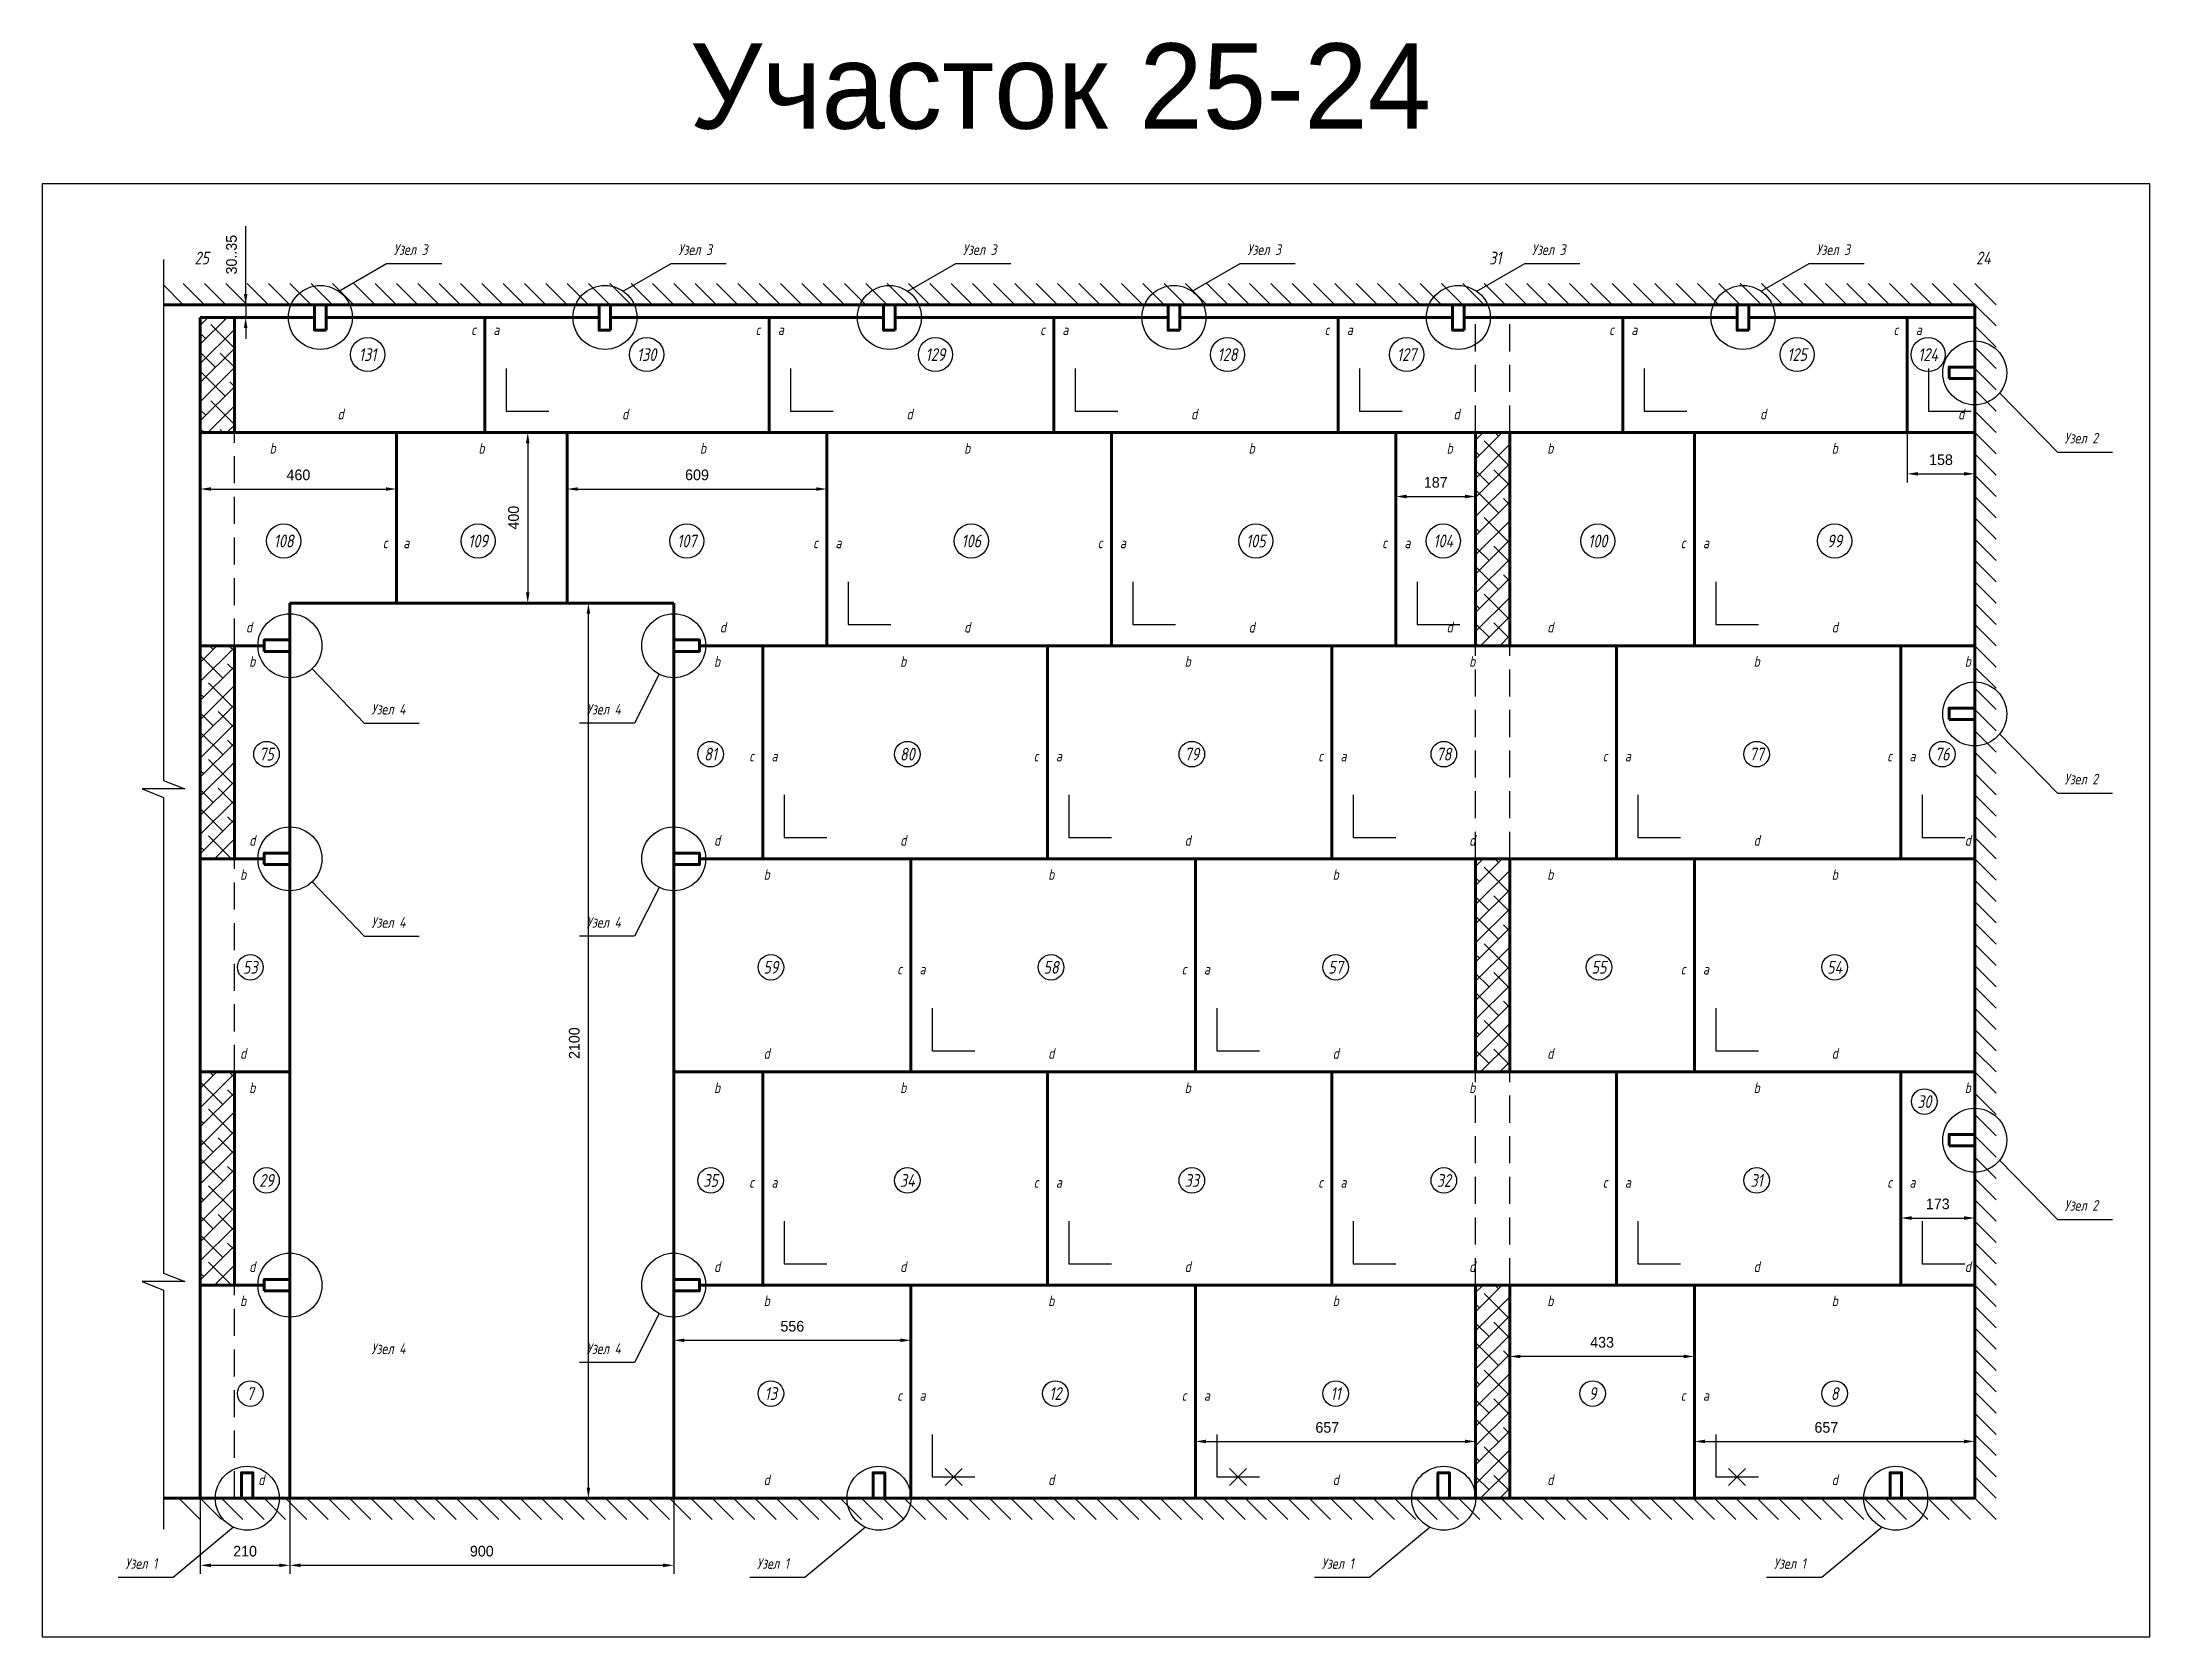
# Model space of a CAD drawing. Header units: millimetres. Extents: x 2143 to 79549, y -71394 to 24143.
# Drawn here: x 62568 to 67509, y -69589 to -65848 of the extents above; entities that cross this region are included whole.
import ezdxf
from ezdxf.enums import TextEntityAlignment as Align

# ---------------------------------------------------------------- set-up
doc = ezdxf.new("R2010")
doc.units = ezdxf.units.MM
doc.header["$PDMODE"] = 34
doc.header["$PDSIZE"] = 50
doc.linetypes.add('DASHED', pattern=[19.05, 12.7, -6.35])
doc.layers.add('01 Перегородки', color=7, linetype='Continuous')
doc.layers.add('100 noprint', color=1, linetype='Continuous', plot=False)
doc.styles.get("Standard").update_dxf_attribs({"font": 'Ubuntu-R.ttf'})
doc.styles.add('ГОСТ-ISOCPEUR', font='isocpeui.ttf', dxfattribs={"width": 0.8})
doc.dimstyles.new('ISO-25', dxfattribs={"dimtxt": 2.5, "dimasz": 2.5, "dimexe": 1.25, "dimexo": 0.625, "dimtad": 1, "dimtxsty": 'Standard', "dimcen": 2.5, "dimadec": 0, "dimazin": 0, "dimtfac": 1, "dimtmove": 0, "dimatfit": 3, "dimfxl": 1, "dimarcsym": 0})

msp = doc.modelspace()

# ---------------------------------------------------------------- texts
at = {"layer": '01 Перегородки', "style": 'ГОСТ-ISOCPEUR', "width": 0.8}
for s, height, p in [('25', 30, (62941.987, -66354.352)), ('31', 30, (65974.637, -66354.352)), ('24', 30, (67118.989, -66354.352)), ('c', 25, (63579.073, -66522.61)), ('a', 25, (63632.583, -66522.61)), ('c', 25, (64246.073, -66522.61)), ('a', 25, (64299.583, -66522.61)), ('c', 25, (64913.073, -66522.61)), ('a', 25, (64966.583, -66522.61)), ('c', 25, (65580.073, -66522.61)), ('a', 25, (65633.583, -66522.61)), ('c', 25, (66247.073, -66522.61)), ('a', 25, (66300.583, -66522.61)), ('c', 25, (66914.073, -66522.61)), ('a', 25, (66967.583, -66522.61)), ('131', 30, (63330.866, -66580.936)), ('130', 30, (63985.07, -66580.936)), ('129', 30, (64661.918, -66580.936)), ('128', 30, (65346.805, -66580.936)), ('127', 30, (65766.791, -66580.936)), ('125', 30, (66682.241, -66580.936)), ('124', 30, (66989.335, -66580.936)), ('d', 25, (63267.647, -66720.287)), ('d', 25, (63934.647, -66720.287)), ('d', 25, (64601.647, -66720.287)), ('d', 25, (65268.647, -66720.287)), ('d', 25, (65884.04, -66720.287)), ('d', 25, (66602.647, -66720.287)), ('d', 25, (67066.797, -66720.287)), ('b', 25, (63108.322, -66800.511)), ('b', 25, (63598.019, -66800.511)), ('b', 25, (64117.322, -66800.511)), ('b', 25, (65867.726, -66800.511)), ('b', 25, (66103.647, -66800.511)), ('b', 25, (66103.647, -66800.511)), ('b', 25, (66770.647, -66800.511)), ('b', 25, (66770.647, -66800.511)), ('108', 30, (63134.069, -67018.18)), ('109', 30, (63589.812, -67018.18)), ('107', 30, (64079.196, -67018.18)), ('106', 30, (64746.196, -67018.18)), ('105', 30, (65413.196, -67018.18)), ('104', 30, (65852.621, -67018.18)), ('100', 30, (66214.84, -67018.18)), ('99', 30, (66770.196, -67018.18)), ('c', 25, (63372.073, -67022.61)), ('a', 25, (63421.477, -67022.61)), ('c', 25, (64381.073, -67022.61)), ('a', 25, (65768.583, -67022.61)), ('c', 25, (66415.073, -67022.61)), ('a', 25, (66468.583, -67022.61)), ('d', 25, (63052.962, -67220.287)), ('d', 25, (64163.986, -67220.287)), ('d', 25, (65867.726, -67220.287)), ('d', 25, (66103.647, -67220.287)), ('d', 25, (66770.647, -67220.287)), ('b', 25, (63060.479, -67300.511)), ('b', 25, (64150.283, -67300.511)), ('b', 25, (67082.604, -67300.511)), ('75', 30, (63093.778, -67518.18)), ('81', 30, (64134.88, -67518.18)), ('c', 25, (64231.073, -67522.61)), ('80', 30, (64596.196, -67518.18)), ('79', 30, (65263.196, -67518.18)), ('78', 30, (65853.907, -67518.18)), ('77', 30, (66587.196, -67518.18)), ('a', 25, (66952.583, -67522.61)), ('76', 30, (67022.501, -67518.18)), ('d', 25, (63060.479, -67720.287)), ('d', 25, (64150.283, -67720.287)), ('d', 25, (67082.604, -67720.287)), ('b', 25, (63039.147, -67800.511)), ('b', 25, (64266.647, -67800.511)), ('b', 25, (64266.647, -67800.511)), ('b', 25, (65600.647, -67800.511)), ('b', 25, (65600.647, -67800.511)), ('b', 25, (66103.647, -67800.511)), ('b', 25, (66103.647, -67800.511)), ('b', 25, (66770.647, -67800.511)), ('b', 25, (66770.647, -67800.511)), ('53', 30, (63055.639, -68018.18)), ('59', 30, (64276.196, -68018.18)), ('c', 25, (64578.073, -68022.61)), ('58', 30, (64933.196, -68018.18)), ('a', 25, (65298.583, -68022.61)), ('57', 30, (65600.196, -68018.18)), ('55', 30, (66217.679, -68018.18)), ('c', 25, (66415.073, -68022.61)), ('a', 25, (66468.583, -68022.61)), ('54', 30, (66770.196, -68018.18)), ('d', 25, (63039.147, -68220.287)), ('d', 25, (64266.647, -68220.287)), ('d', 25, (65600.647, -68220.287)), ('d', 25, (66103.647, -68220.287)), ('d', 25, (66770.647, -68220.287)), ('b', 25, (63060.479, -68300.511)), ('b', 25, (64150.283, -68300.511)), ('b', 25, (67082.604, -68300.511)), ('30', 30, (66980.363, -68333.244)), ('29', 30, (63093.778, -68518.18)), ('35', 30, (64134.88, -68518.18)), ('c', 25, (64231.073, -68522.61)), ('34', 30, (64596.196, -68518.18)), ('33', 30, (65263.196, -68518.18)), ('32', 30, (65853.907, -68518.18)), ('31', 30, (66587.196, -68518.18)), ('a', 25, (66952.583, -68522.61)), ('d', 25, (63060.479, -68720.287)), ('d', 25, (64150.283, -68720.287)), ('d', 25, (67082.604, -68720.287)), ('b', 25, (63039.147, -68800.511)), ('b', 25, (64266.647, -68800.511)), ('b', 25, (65600.647, -68800.511)), ('b', 25, (66103.647, -68800.511)), ('b', 25, (66770.647, -68800.511)), ('7', 30, (63055.639, -69018.18)), ('13', 30, (64276.196, -69018.18)), ('c', 25, (64578.073, -69022.61)), ('12', 30, (64943.196, -69018.18)), ('a', 25, (65298.583, -69022.61)), ('11', 30, (65600.196, -69018.18)), ('9', 30, (66202.952, -69018.18)), ('c', 25, (66415.073, -69022.61)), ('a', 25, (66468.583, -69022.61)), ('8', 30, (66770.196, -69018.18)), ('d', 25, (63081.708, -69220.287)), ('d', 25, (64266.647, -69220.287)), ('d', 25, (65600.647, -69220.287)), ('d', 25, (66103.647, -69220.287)), ('d', 25, (66770.647, -69220.287))]:
    msp.add_text(s, height=height, dxfattribs=at).set_placement(p, align=Align.MIDDLE)
at = {"layer": '01 Перегородки', "linetype": 'Continuous', "style": 'ГОСТ-ISOCPEUR', "width": 0.8}
for s, p in [('Узел 3', (63392.215, -66347.045)), ('Узел 3', (64059.215, -66347.045)), ('Узел 3', (64726.215, -66347.045)), ('Узел 3', (65393.215, -66347.045)), ('Узел 3', (66060.215, -66347.045)), ('Узел 3', (66727.215, -66347.045)), ('Узел 2', (67309.026, -66789.346)), ('Узел 4', (63339.574, -67425.239)), ('Узел 4', (63844.428, -67425.239)), ('Узел 2', (67309.026, -67589.346)), ('Узел 4', (63339.574, -67925.239)), ('Узел 4', (63844.428, -67925.239)), ('Узел 2', (67309.026, -68589.346)), ('Узел 4', (63339.574, -68925.239)), ('Узел 4', (63844.428, -68925.239)), ('Узел 1', (62762.555, -69429.346)), ('Узел 1', (64243.546, -69429.346)), ('Узел 1', (65567.546, -69429.346)), ('Узел 1', (66627.546, -69429.346))]:
    msp.add_text(s, height=25, dxfattribs=at).set_placement(p)
at = {"layer": '100 noprint', "color": 1}
msp.add_text('Участок 25-24', height=200, dxfattribs=at).set_placement((64085.672, -66050.904))

# ---------------------------------------------------------------- blocks, each defined once
blk = doc.blocks.new('плита')
at = {"lineweight": 70}
blk.add_lwpolyline([(0, 500), (667, 500), (667, 0), (0, 0)], close=True, dxfattribs=at)
blk.add_lwpolyline([(50, 150), (50, 50), (150, 50)])
at = {"style": 'ГОСТ-ISOCPEUR', "width": 0.8}
for s, p in [('b', (329.1, 463.3)), ('a', (27.1, 241.2)), ('c', (640.6, 241.2)), ('d', (329.1, 43.5))]:
    blk.add_text(s, height=25, dxfattribs=at).set_placement(p, align=Align.MIDDLE)
blk = doc.blocks.new('*D422')
at = {"layer": '01 Перегородки', "color": 0, "lineweight": -2}
for p, q in [((66441.5, -69263.8), (66441.5, -69110.5)), ((67098.5, -69263.8), (67098.5, -69110.5)), ((66466.5, -69130.5), (67073.5, -69130.5))]:
    blk.add_line(p, q, dxfattribs=at)
at = {"layer": '01 Перегородки', "color": 0}
for points in [[(66466.5, -69126.3), (66466.5, -69134.7), (66441.5, -69130.5)], [(67073.5, -69134.7), (67073.5, -69126.3), (67098.5, -69130.5)]]:
    blk.add_solid(points, dxfattribs=at)
at = {"layer": 'Defpoints', "color": 0}
for p in [(67098.5, -69130.5), (66441.5, -69263.8), (67098.5, -69263.8)]:
    blk.add_point(p, dxfattribs=at)
at = {"layer": '01 Перегородки', "color": 0, "insert": (66750.7, -69097.7), "char_height": 25, "attachment_point": 5}
blk.add_mtext('657', dxfattribs=at)
blk = doc.blocks.new('*D423')
at = {"layer": '01 Перегородки', "color": 0, "lineweight": -2}
for p, q in [((65271.5, -69263.8), (65271.5, -69110.5)), ((65928.5, -69263.8), (65928.5, -69110.5)), ((65296.5, -69130.5), (65903.5, -69130.5))]:
    blk.add_line(p, q, dxfattribs=at)
at = {"layer": '01 Перегородки', "color": 0}
for points in [[(65296.5, -69126.3), (65296.5, -69134.7), (65271.5, -69130.5)], [(65903.5, -69134.7), (65903.5, -69126.3), (65928.5, -69130.5)]]:
    blk.add_solid(points, dxfattribs=at)
at = {"layer": 'Defpoints', "color": 0}
for p in [(65928.5, -69130.5), (65271.5, -69263.8), (65928.5, -69263.8)]:
    blk.add_point(p, dxfattribs=at)
at = {"layer": '01 Перегородки', "color": 0, "insert": (65580.7, -69097.7), "char_height": 25, "attachment_point": 5}
blk.add_mtext('657', dxfattribs=at)
blk = doc.blocks.new('подрезка')
for p, q in [((-20, 20), (20, -20)), ((20, 20), (-20, -20))]:
    blk.add_line(p, q)
blk = doc.blocks.new('*D425')
at = {"layer": '01 Перегородки', "color": 0, "lineweight": -2}
for p, q in [((63148.5, -69263.8), (63148.5, -69441)), ((64048.5, -69263.8), (64048.5, -69441)), ((63173.5, -69421), (64023.5, -69421))]:
    blk.add_line(p, q, dxfattribs=at)
at = {"layer": '01 Перегородки', "color": 0}
for points in [[(63173.5, -69416.9), (63173.5, -69425.2), (63148.5, -69421)], [(64023.5, -69425.2), (64023.5, -69416.9), (64048.5, -69421)]]:
    blk.add_solid(points, dxfattribs=at)
at = {"layer": 'Defpoints', "color": 0}
for p in [(63148.5, -69263.8), (64048.5, -69263.8), (64048.5, -69421)]:
    blk.add_point(p, dxfattribs=at)
at = {"layer": '01 Перегородки', "color": 0, "insert": (63598.5, -69388), "char_height": 25, "attachment_point": 5}
blk.add_mtext('900', dxfattribs=at)
blk = doc.blocks.new('*D426')
at = {"layer": '01 Перегородки', "color": 0, "lineweight": -2}
for p, q in [((62938.5, -69263.8), (62938.5, -69441)), ((63148.5, -69264.4), (63148.5, -69441)), ((62963.5, -69421), (63123.5, -69421))]:
    blk.add_line(p, q, dxfattribs=at)
at = {"layer": '01 Перегородки', "color": 0}
for points in [[(62963.5, -69416.9), (62963.5, -69425.2), (62938.5, -69421)], [(63123.5, -69425.2), (63123.5, -69416.9), (63148.5, -69421)]]:
    blk.add_solid(points, dxfattribs=at)
at = {"layer": 'Defpoints', "color": 0}
for p in [(62938.5, -69263.8), (63148.5, -69264.4), (63148.5, -69421)]:
    blk.add_point(p, dxfattribs=at)
at = {"layer": '01 Перегородки', "color": 0, "insert": (63043.5, -69388), "char_height": 25, "attachment_point": 5}
blk.add_mtext('210', dxfattribs=at)
blk = doc.blocks.new('*D427')
at = {"layer": '01 Перегородки', "color": 0, "lineweight": -2}
for p, q in [((64048.5, -67163.8), (63828.4, -67163.8)), ((63848.4, -69238.8), (63848.4, -67188.8)), ((64048.5, -69263.8), (63828.4, -69263.8))]:
    blk.add_line(p, q, dxfattribs=at)
at = {"layer": '01 Перегородки', "color": 0}
for points in [[(63852.6, -67188.8), (63844.3, -67188.8), (63848.4, -67163.8)], [(63844.3, -69238.8), (63852.6, -69238.8), (63848.4, -69263.8)]]:
    blk.add_solid(points, dxfattribs=at)
at = {"layer": 'Defpoints', "color": 0}
for p in [(63848.4, -67163.8), (64048.5, -67163.8), (64048.5, -69263.8)]:
    blk.add_point(p, dxfattribs=at)
at = {"layer": '01 Перегородки', "color": 0, "insert": (63815.4, -68196.2), "char_height": 25, "attachment_point": 5, "rotation": 90}
blk.add_mtext('2100', dxfattribs=at)
blk = doc.blocks.new('*D435')
at = {"layer": '01 Перегородки', "color": 0, "lineweight": -2}
for p, q in [((66008.5, -69013.8), (66008.5, -68911.1)), ((66416.5, -68931.1), (66033.5, -68931.1)), ((66441.5, -69013.8), (66441.5, -68911.1))]:
    blk.add_line(p, q, dxfattribs=at)
at = {"layer": '01 Перегородки', "color": 0}
for points in [[(66033.5, -68926.9), (66033.5, -68935.2), (66008.5, -68931.1)], [(66416.5, -68935.2), (66416.5, -68926.9), (66441.5, -68931.1)]]:
    blk.add_solid(points, dxfattribs=at)
at = {"layer": 'Defpoints', "color": 0}
for p in [(66008.5, -68931.1), (66008.5, -69013.8), (66441.5, -69013.8)]:
    blk.add_point(p, dxfattribs=at)
at = {"layer": '01 Перегородки', "color": 0, "insert": (66225, -68898), "char_height": 25, "attachment_point": 5}
blk.add_mtext('433', dxfattribs=at)
blk = doc.blocks.new('*D436')
at = {"layer": '01 Перегородки', "color": 0, "lineweight": -2}
for p, q in [((64048.5, -68763.8), (64048.5, -68913.2)), ((64604.5, -68763.8), (64604.5, -68913.2)), ((64073.5, -68893.2), (64579.5, -68893.2))]:
    blk.add_line(p, q, dxfattribs=at)
at = {"layer": '01 Перегородки', "color": 0}
for points in [[(64073.5, -68889.1), (64073.5, -68897.4), (64048.5, -68893.2)], [(64579.5, -68897.4), (64579.5, -68889.1), (64604.5, -68893.2)]]:
    blk.add_solid(points, dxfattribs=at)
at = {"layer": 'Defpoints', "color": 0}
for p in [(64048.5, -68763.8), (64604.5, -68763.8), (64604.5, -68893.2)]:
    blk.add_point(p, dxfattribs=at)
at = {"layer": '01 Перегородки', "color": 0, "insert": (64326.5, -68860.4), "char_height": 25, "attachment_point": 5}
blk.add_mtext('556', dxfattribs=at)
blk = doc.blocks.new('*D443')
at = {"layer": '01 Перегородки', "color": 0, "lineweight": -2}
for p, q in [((66925.5, -68513.8), (66925.5, -68626.4)), ((67098.5, -68513.8), (67098.5, -68626.4)), ((66950.5, -68606.4), (67073.5, -68606.4))]:
    blk.add_line(p, q, dxfattribs=at)
at = {"layer": '01 Перегородки', "color": 0}
for points in [[(66950.5, -68602.2), (66950.5, -68610.6), (66925.5, -68606.4)], [(67073.5, -68610.6), (67073.5, -68602.2), (67098.5, -68606.4)]]:
    blk.add_solid(points, dxfattribs=at)
at = {"layer": 'Defpoints', "color": 0}
for p in [(66925.5, -68513.8), (67098.5, -68513.8), (67098.5, -68606.4)]:
    blk.add_point(p, dxfattribs=at)
at = {"layer": '01 Перегородки', "color": 0, "insert": (67012, -68573.3), "char_height": 25, "attachment_point": 5}
blk.add_mtext('173', dxfattribs=at)
blk = doc.blocks.new('*D449')
at = {"layer": '01 Перегородки', "color": 0, "lineweight": -2}
for p, q in [((65741.5, -67263.8), (65741.5, -66893.8)), ((65928.5, -67263.8), (65928.5, -66893.8)), ((65766.5, -66913.8), (65903.5, -66913.8))]:
    blk.add_line(p, q, dxfattribs=at)
at = {"layer": '01 Перегородки', "color": 0}
for points in [[(65766.5, -66909.6), (65766.5, -66918), (65741.5, -66913.8)], [(65903.5, -66918), (65903.5, -66909.6), (65928.5, -66913.8)]]:
    blk.add_solid(points, dxfattribs=at)
at = {"layer": 'Defpoints', "color": 0}
for p in [(65928.5, -66913.8), (65741.5, -67263.8), (65928.5, -67263.8)]:
    blk.add_point(p, dxfattribs=at)
at = {"layer": '01 Перегородки', "color": 0, "insert": (65835, -66880.8), "char_height": 25, "attachment_point": 5}
blk.add_mtext('187', dxfattribs=at)
blk = doc.blocks.new('*D450')
at = {"layer": '01 Перегородки', "color": 0, "lineweight": -2}
for p, q in [((63798.5, -67163.8), (63798.5, -66876.3)), ((63823.5, -66896.3), (64382.5, -66896.3)), ((64407.5, -67163.8), (64407.5, -66876.3))]:
    blk.add_line(p, q, dxfattribs=at)
at = {"layer": '01 Перегородки', "color": 0}
for points in [[(63823.5, -66892.1), (63823.5, -66900.4), (63798.5, -66896.3)], [(64382.5, -66900.4), (64382.5, -66892.1), (64407.5, -66896.3)]]:
    blk.add_solid(points, dxfattribs=at)
at = {"layer": 'Defpoints', "color": 0}
for p in [(64407.5, -66896.3), (63798.5, -67163.8), (64407.5, -67163.8)]:
    blk.add_point(p, dxfattribs=at)
at = {"layer": '01 Перегородки', "color": 0, "insert": (64103, -66863.2), "char_height": 25, "attachment_point": 5}
blk.add_mtext('609', dxfattribs=at)
blk = doc.blocks.new('*D451')
at = {"layer": '01 Перегородки', "color": 0, "lineweight": -2}
for p, q in [((62938.5, -67263.8), (62938.5, -66876.3)), ((62963.5, -66896.3), (63373.5, -66896.3)), ((63398.5, -67163.8), (63398.5, -66876.3))]:
    blk.add_line(p, q, dxfattribs=at)
at = {"layer": '01 Перегородки', "color": 0}
for points in [[(62963.5, -66892.1), (62963.5, -66900.4), (62938.5, -66896.3)], [(63373.5, -66900.4), (63373.5, -66892.1), (63398.5, -66896.3)]]:
    blk.add_solid(points, dxfattribs=at)
at = {"layer": 'Defpoints', "color": 0}
for p in [(63398.5, -66896.3), (63398.5, -67163.8), (62938.5, -67263.8)]:
    blk.add_point(p, dxfattribs=at)
at = {"layer": '01 Перегородки', "color": 0, "insert": (63168.5, -66863.2), "char_height": 25, "attachment_point": 5}
blk.add_mtext('460', dxfattribs=at)
blk = doc.blocks.new('*D452')
at = {"layer": '01 Перегородки', "color": 0, "lineweight": -2}
for p, q in [((63798.5, -66763.8), (63686.2, -66763.8)), ((63706.2, -66788.8), (63706.2, -67138.8)), ((63798.5, -67163.8), (63686.2, -67163.8))]:
    blk.add_line(p, q, dxfattribs=at)
at = {"layer": '01 Перегородки', "color": 0}
for points in [[(63710.3, -66788.8), (63702, -66788.8), (63706.2, -66763.8)], [(63702, -67138.8), (63710.3, -67138.8), (63706.2, -67163.8)]]:
    blk.add_solid(points, dxfattribs=at)
at = {"layer": 'Defpoints', "color": 0}
for p in [(63798.5, -66763.8), (63706.2, -67163.8), (63798.5, -67163.8)]:
    blk.add_point(p, dxfattribs=at)
at = {"layer": '01 Перегородки', "color": 0, "insert": (63673.1, -66963.5), "char_height": 25, "attachment_point": 5, "rotation": 90}
blk.add_mtext('400', dxfattribs=at)
blk = doc.blocks.new('*D456')
at = {"layer": '01 Перегородки', "color": 0, "lineweight": -2}
for p, q in [((66940.5, -66763.8), (66940.5, -66880.7)), ((67098.5, -66763.8), (67098.5, -66880.7)), ((66965.5, -66860.7), (67073.5, -66860.7))]:
    blk.add_line(p, q, dxfattribs=at)
at = {"layer": '01 Перегородки', "color": 0}
for points in [[(66965.5, -66856.5), (66965.5, -66864.8), (66940.5, -66860.7)], [(67073.5, -66864.8), (67073.5, -66856.5), (67098.5, -66860.7)]]:
    blk.add_solid(points, dxfattribs=at)
at = {"layer": 'Defpoints', "color": 0}
for p in [(66940.5, -66763.8), (67098.5, -66763.8), (67098.5, -66860.7)]:
    blk.add_point(p, dxfattribs=at)
at = {"layer": '01 Перегородки', "color": 0, "insert": (67019.5, -66827.6), "char_height": 25, "attachment_point": 5}
blk.add_mtext('158', dxfattribs=at)
blk = doc.blocks.new('*D460')
at = {"layer": '01 Перегородки', "color": 0, "lineweight": -2}
for p, q in [((63044.9, -66463.8), (63044.9, -66279.3)), ((63044.9, -66438.8), (63044.9, -66413.8)), ((62852.1, -66463.8), (63064.9, -66463.8)), ((62938.5, -66493.8), (63064.9, -66493.8)), ((63044.9, -66463.8), (63044.9, -66493.8)), ((63044.9, -66518.8), (63044.9, -66543.8))]:
    blk.add_line(p, q, dxfattribs=at)
at = {"layer": '01 Перегородки', "color": 0}
for points in [[(63040.7, -66438.8), (63049.1, -66438.8), (63044.9, -66463.8)], [(63049.1, -66518.8), (63040.7, -66518.8), (63044.9, -66493.8)]]:
    blk.add_solid(points, dxfattribs=at)
at = {"layer": 'Defpoints', "color": 0}
for p in [(62852.1, -66463.8), (62938.5, -66493.8), (63044.9, -66493.8)]:
    blk.add_point(p, dxfattribs=at)
at = {"layer": '01 Перегородки', "color": 0, "insert": (63011.8, -66346.5), "char_height": 25, "attachment_point": 5, "rotation": 90}
blk.add_mtext('30..35', dxfattribs=at)

# ---------------------------------------------------------------- dimensions: what is measured, and where the dimension line sits
at = {"layer": '01 Перегородки'}
dim = msp.add_linear_dim(base=(63044.905, -66493.801), p1=(62852.13, -66463.801), p2=(62938.512, -66493.801), angle=90, text='30..35', dimstyle='ISO-25', override={"dimtxt": 25, "dimasz": 25, "dimexe": 20, "dimexo": 0, "dimgap": 20}, dxfattribs=at)
dim.commit()
dim.dimension.update_dxf_attribs({"geometry": '*D460', "text_midpoint": (63044.905, -66346.542), "dimtype": 160})
for base, p1, p2, picture, middle in [((63706.151, -67163.801), (63798.512, -66763.801), (63798.512, -67163.801), '*D452', (63706.151, -66963.488)), ((63848.419, -67163.801), (64048.512, -69263.801), (64048.512, -67163.801), '*D427', (63848.419, -68196.179))]:
    dim = msp.add_linear_dim(base=base, p1=p1, p2=p2, angle=90, dimstyle='ISO-25', override={"dimtxt": 25, "dimasz": 25, "dimexe": 20, "dimexo": 0, "dimgap": 20}, dxfattribs=at)
    dim.commit()
    dim.dimension.update_dxf_attribs({"geometry": picture, "text_midpoint": middle, "dimtype": 160})
for base, p1, p2, picture, middle in [((67098.512, -66860.671), (66940.512, -66763.801), (67098.512, -66763.801), '*D456', (67019.512, -66827.612)), ((63398.512, -66896.255), (62938.512, -67263.801), (63398.512, -67163.801), '*D451', (63168.512, -66863.196)), ((65928.512, -66913.813), (65741.512, -67263.801), (65928.512, -67263.801), '*D449', (65835.012, -66880.754)), ((63148.512, -69421.02), (62938.512, -69263.801), (63148.512, -69264.426), '*D426', (63043.512, -69387.96)), ((64048.512, -69421.02), (63148.512, -69263.801), (64048.512, -69263.801), '*D425', (63598.512, -69387.96))]:
    dim = msp.add_linear_dim(base=base, p1=p1, p2=p2, dimstyle='ISO-25', override={"dimtxt": 25, "dimasz": 25, "dimexe": 20, "dimexo": 0, "dimgap": 20}, dxfattribs=at)
    dim.commit()
    dim.dimension.update_dxf_attribs({"geometry": picture, "text_midpoint": middle})
for base, p1, p2, picture, middle in [((64407.512, -66896.255), (63798.512, -67163.801), (64407.512, -67163.801), '*D450', (64103.012, -66896.255)), ((67098.512, -68606.386), (66925.512, -68513.801), (67098.512, -68513.801), '*D443', (67012.012, -68606.386)), ((64604.512, -68893.228), (64048.512, -68763.801), (64604.512, -68763.801), '*D436', (64326.512, -68893.228)), ((66008.512, -68931.056), (66441.512, -69013.801), (66008.512, -69013.801), '*D435', (66225.012, -68931.056)), ((65928.512, -69130.486, -951.3), (65271.512, -69263.801), (65928.512, -69263.801), '*D423', (65580.726, -69130.486, -951.3)), ((67098.512, -69130.486, -951.3), (66441.512, -69263.801), (67098.512, -69263.801), '*D422', (66750.726, -69130.486, -951.3))]:
    dim = msp.add_linear_dim(base=base, p1=p1, p2=p2, dimstyle='ISO-25', override={"dimtxt": 25, "dimasz": 25, "dimexe": 20, "dimexo": 0, "dimgap": 20}, dxfattribs=at)
    dim.commit()
    dim.dimension.update_dxf_attribs({"geometry": picture, "text_midpoint": middle, "dimtype": 160})

# ---------------------------------------------------------------- hatches: boundary and pattern name
at = {"layer": '01 Перегородки'}
h = msp.add_hatch(dxfattribs=at)
h.set_pattern_fill('ANSI38', color=256, scale=10, style=0)
h.paths.add_polyline_path([(63018.512, -66763.801), (63018.512, -66493.801), (62938.512, -66493.801), (62938.512, -66763.801)])
h = msp.add_hatch(dxfattribs=at)
h.set_pattern_fill('ANSI38', color=256, scale=10, style=0)
h.set_pattern_definition([(45, (0, 1500), (-22.45064, 22.45064), []), (135, (0, 1500), (-67.351921, 22.45064), [79.375, -47.625])])
h.paths.add_polyline_path([(66008.512, -67263.801), (66008.512, -66763.801), (65928.512, -66763.801), (65928.512, -67263.801)])
h = msp.add_hatch(dxfattribs=at)
h.set_pattern_fill('ANSI38', color=256, scale=10, style=0)
h.set_pattern_definition([(45, (1297.025, 1000), (-22.45064, 22.45064), []), (135, (1297.025, 1000), (-67.351921, 22.45064), [79.375, -47.625])])
h.paths.add_polyline_path([(63018.512, -67763.801), (63018.512, -67263.801), (62938.512, -67263.801), (62938.512, -67763.801)])
h = msp.add_hatch(dxfattribs=at)
h.set_pattern_fill('ANSI38', color=256, scale=10, style=0)
h.set_pattern_definition([(45, (0, 500), (-22.45064, 22.45064), []), (135, (0, 500), (-67.351921, 22.45064), [79.375, -47.625])])
h.paths.add_polyline_path([(66008.512, -68263.801), (66008.512, -67763.801), (65928.512, -67763.801), (65928.512, -68263.801)])
h = msp.add_hatch(dxfattribs=at)
h.set_pattern_fill('ANSI38', color=256, scale=10, style=0)
h.set_pattern_definition([(45, (1297.025, 0), (-22.45064, 22.45064), []), (135, (1297.025, 0), (-67.351921, 22.45064), [79.375, -47.625])])
h.paths.add_polyline_path([(63018.512, -68763.801), (63018.512, -68263.801), (62938.512, -68263.801), (62938.512, -68763.801)])
h = msp.add_hatch(dxfattribs=at)
h.set_pattern_fill('ANSI38', color=256, scale=10, style=0)
h.set_pattern_definition([(45, (0, -500), (-22.45064, 22.45064), []), (135, (0, -500), (-67.351921, 22.45064), [79.375, -47.625])])
h.paths.add_polyline_path([(66008.512, -69263.801), (66008.512, -68763.801), (65928.512, -68763.801), (65928.512, -69263.801)])

# ---------------------------------------------------------------- linework, layer by layer
for p, q in [((62852.13, -66417.418), (62898.512, -66463.801)), ((62898.512, -66413.801), (62948.512, -66463.801)), ((62948.512, -66413.801), (62998.512, -66463.801)), ((62998.512, -66413.801), (63048.512, -66463.801)), ((63048.512, -66413.801), (63098.512, -66463.801)), ((63098.512, -66413.801), (63148.512, -66463.801)), ((63148.512, -66413.801), (63198.512, -66463.801)), ((63198.512, -66413.801), (63248.512, -66463.801)), ((63248.512, -66413.801), (63298.512, -66463.801)), ((63298.512, -66413.801), (63348.512, -66463.801)), ((63348.512, -66413.801), (63398.512, -66463.801)), ((63398.512, -66413.801), (63448.512, -66463.801)), ((63448.512, -66413.801), (63498.512, -66463.801)), ((63498.512, -66413.801), (63548.512, -66463.801)), ((63548.512, -66413.801), (63598.512, -66463.801)), ((63598.512, -66413.801), (63648.512, -66463.801)), ((63648.512, -66413.801), (63698.512, -66463.801)), ((63698.512, -66413.801), (63748.512, -66463.801)), ((63748.512, -66413.801), (63798.512, -66463.801)), ((63798.512, -66413.801), (63848.512, -66463.801)), ((63848.512, -66413.801), (63898.512, -66463.801)), ((63898.512, -66413.801), (63948.512, -66463.801)), ((63948.512, -66413.801), (63998.512, -66463.801)), ((63998.512, -66413.801), (64048.512, -66463.801)), ((64048.512, -66413.801), (64098.512, -66463.801)), ((64098.512, -66413.801), (64148.512, -66463.801)), ((64148.512, -66413.801), (64198.512, -66463.801)), ((64198.512, -66413.801), (64248.512, -66463.801)), ((64248.512, -66413.801), (64298.512, -66463.801)), ((64298.512, -66413.801), (64348.512, -66463.801)), ((64348.512, -66413.801), (64398.512, -66463.801)), ((64398.512, -66413.801), (64448.512, -66463.801)), ((64448.512, -66413.801), (64498.512, -66463.801)), ((64498.512, -66413.801), (64548.512, -66463.801)), ((64548.512, -66413.801), (64598.512, -66463.801)), ((64598.512, -66413.801), (64648.512, -66463.801)), ((64648.512, -66413.801), (64698.512, -66463.801)), ((64698.512, -66413.801), (64748.512, -66463.801)), ((64748.512, -66413.801), (64798.512, -66463.801)), ((64798.512, -66413.801), (64848.512, -66463.801)), ((64848.512, -66413.801), (64898.512, -66463.801)), ((64898.512, -66413.801), (64948.512, -66463.801)), ((64948.512, -66413.801), (64998.512, -66463.801)), ((64998.512, -66413.801), (65048.512, -66463.801)), ((65048.512, -66413.801), (65098.512, -66463.801)), ((65098.512, -66413.801), (65148.512, -66463.801)), ((65148.512, -66413.801), (65198.512, -66463.801)), ((65198.512, -66413.801), (65248.512, -66463.801)), ((65248.512, -66413.801), (65298.512, -66463.801)), ((65298.512, -66413.801), (65348.512, -66463.801)), ((65348.512, -66413.801), (65398.512, -66463.801)), ((65398.512, -66413.801), (65448.512, -66463.801)), ((65448.512, -66413.801), (65498.512, -66463.801)), ((65498.512, -66413.801), (65548.512, -66463.801)), ((65548.512, -66413.801), (65598.512, -66463.801)), ((65598.512, -66413.801), (65648.512, -66463.801)), ((65648.512, -66413.801), (65698.512, -66463.801)), ((65698.512, -66413.801), (65748.512, -66463.801)), ((65748.512, -66413.801), (65798.512, -66463.801)), ((65798.512, -66413.801), (65848.512, -66463.801)), ((65848.512, -66413.801), (65898.512, -66463.801)), ((65898.512, -66413.801), (65948.512, -66463.801)), ((65948.512, -66413.801), (65998.512, -66463.801)), ((65998.512, -66413.801), (66048.512, -66463.801)), ((66048.512, -66413.801), (66098.512, -66463.801)), ((66098.512, -66413.801), (66148.512, -66463.801)), ((66148.512, -66413.801), (66198.512, -66463.801)), ((66198.512, -66413.801), (66248.512, -66463.801)), ((66248.512, -66413.801), (66298.512, -66463.801)), ((66298.512, -66413.801), (66348.512, -66463.801)), ((66348.512, -66413.801), (66398.512, -66463.801)), ((66398.512, -66413.801), (66448.512, -66463.801)), ((66448.512, -66413.801), (66498.512, -66463.801)), ((66498.512, -66413.801), (66548.512, -66463.801)), ((66548.512, -66413.801), (66598.512, -66463.801)), ((66598.512, -66413.801), (66648.512, -66463.801)), ((66648.512, -66413.801), (66698.512, -66463.801)), ((66698.512, -66413.801), (66748.512, -66463.801)), ((66748.512, -66413.801), (66798.512, -66463.801)), ((66798.512, -66413.801), (66848.512, -66463.801)), ((66848.512, -66413.801), (66898.512, -66463.801)), ((66898.512, -66413.801), (66948.512, -66463.801)), ((66948.512, -66413.801), (66998.512, -66463.801)), ((66998.512, -66413.801), (67048.512, -66463.801)), ((67048.512, -66413.801), (67098.512, -66463.801)), ((67098.512, -66413.801), (67148.512, -66463.801)), ((67098.512, -66463.801), (67148.512, -66513.801)), ((67098.512, -66513.801), (67148.512, -66563.801)), ((67098.512, -66563.801), (67148.512, -66613.801)), ((67098.512, -66613.801), (67148.512, -66663.801)), ((67098.512, -66663.801), (67148.512, -66713.801)), ((67098.512, -66713.801), (67148.512, -66763.801)), ((67098.512, -66763.801), (67148.512, -66813.801)), ((67098.512, -66813.801), (67148.512, -66863.801)), ((67098.512, -66863.801), (67148.512, -66913.801)), ((67098.512, -66913.801), (67148.512, -66963.801)), ((67098.512, -66963.801), (67148.512, -67013.801)), ((67098.512, -67013.801), (67148.512, -67063.801)), ((67098.512, -67063.801), (67148.512, -67113.801)), ((67098.512, -67113.801), (67148.512, -67163.801)), ((67098.512, -67163.801), (67148.512, -67213.801)), ((67098.512, -67213.801), (67148.512, -67263.801)), ((67098.512, -67263.801), (67148.512, -67313.801)), ((67098.512, -67313.801), (67148.512, -67363.801)), ((67098.512, -67363.801), (67148.512, -67413.801)), ((67098.512, -67413.801), (67148.512, -67463.801)), ((67098.512, -67463.801), (67148.512, -67513.801)), ((67098.512, -67513.801), (67148.512, -67563.801)), ((67098.512, -67563.801), (67148.512, -67613.801)), ((67098.512, -67613.801), (67148.512, -67663.801)), ((67098.512, -67663.801), (67148.512, -67713.801)), ((67098.512, -67713.801), (67148.512, -67763.801)), ((67098.512, -67763.801), (67148.512, -67813.801)), ((67098.512, -67813.801), (67148.512, -67863.801)), ((67098.512, -67863.801), (67148.512, -67913.801)), ((67098.512, -67913.801), (67148.512, -67963.801)), ((67098.512, -67963.801), (67148.512, -68013.801)), ((67098.512, -68013.801), (67148.512, -68063.801)), ((67098.512, -68063.801), (67148.512, -68113.801)), ((67098.512, -68113.801), (67148.512, -68163.801)), ((67098.512, -68163.801), (67148.512, -68213.801)), ((67098.512, -68213.801), (67148.512, -68263.801)), ((67098.512, -68263.801), (67148.512, -68313.801)), ((67098.512, -68313.801), (67148.512, -68363.801)), ((67098.512, -68363.801), (67148.512, -68413.801)), ((67098.512, -68413.801), (67148.512, -68463.801)), ((67098.512, -68463.801), (67148.512, -68513.801)), ((67098.512, -68513.801), (67148.512, -68563.801)), ((67098.512, -68563.801), (67148.512, -68613.801)), ((67098.512, -68613.801), (67148.512, -68663.801)), ((67098.512, -68663.801), (67148.512, -68713.801)), ((67098.512, -68713.801), (67148.512, -68763.801)), ((67098.512, -68763.801), (67148.512, -68813.801)), ((67098.512, -68813.801), (67148.512, -68863.801)), ((67098.512, -68813.801), (67148.512, -68863.801)), ((67098.512, -68863.801), (67148.512, -68913.801)), ((67098.512, -68863.801), (67148.512, -68913.801)), ((67098.512, -68913.801), (67148.512, -68963.801)), ((67098.512, -68913.801), (67148.512, -68963.801)), ((67098.512, -68963.801), (67148.512, -69013.801)), ((67098.512, -68963.801), (67148.512, -69013.801)), ((67098.512, -69013.801), (67148.512, -69063.801)), ((67098.512, -69013.801), (67148.512, -69063.801)), ((67098.512, -69063.801), (67148.512, -69113.801)), ((67098.512, -69063.801), (67148.512, -69113.801)), ((67098.512, -69113.801), (67148.512, -69163.801)), ((67098.512, -69113.801), (67148.512, -69163.801)), ((67098.512, -69163.801), (67148.512, -69213.801)), ((67098.512, -69163.801), (67148.512, -69213.801)), ((67098.512, -69213.801), (67148.512, -69263.801)), ((67098.512, -69213.801), (67148.512, -69263.801)), ((62888.512, -69263.801), (62938.512, -69313.801)), ((62938.512, -69263.801), (62988.512, -69313.801)), ((62988.512, -69263.801), (63038.512, -69313.801)), ((63038.512, -69263.801), (63088.512, -69313.801)), ((63088.512, -69263.801), (63138.512, -69313.801)), ((63138.512, -69263.801), (63188.512, -69313.801)), ((63188.512, -69263.801), (63238.512, -69313.801)), ((63238.512, -69263.801), (63288.512, -69313.801)), ((63288.512, -69263.801), (63338.512, -69313.801)), ((63338.512, -69263.801), (63388.512, -69313.801)), ((63388.512, -69263.801), (63438.512, -69313.801)), ((63438.512, -69263.801), (63488.512, -69313.801)), ((63488.512, -69263.801), (63538.512, -69313.801)), ((63538.512, -69263.801), (63588.512, -69313.801)), ((63588.512, -69263.801), (63638.512, -69313.801)), ((63638.512, -69263.801), (63688.512, -69313.801)), ((63688.512, -69263.801), (63738.512, -69313.801)), ((63738.512, -69263.801), (63788.512, -69313.801)), ((63788.512, -69263.801), (63838.512, -69313.801)), ((63838.512, -69263.801), (63888.512, -69313.801)), ((63888.512, -69263.801), (63938.512, -69313.801)), ((63938.512, -69263.801), (63988.512, -69313.801)), ((63988.512, -69263.801), (64038.512, -69313.801)), ((64038.512, -69263.801), (64088.512, -69313.801)), ((64088.512, -69263.801), (64138.512, -69313.801)), ((64138.512, -69263.801), (64188.512, -69313.801)), ((64188.512, -69263.801), (64238.512, -69313.801)), ((64238.512, -69263.801), (64288.512, -69313.801)), ((64288.512, -69263.801), (64338.512, -69313.801)), ((64338.512, -69263.801), (64388.512, -69313.801)), ((64388.512, -69263.801), (64438.512, -69313.801)), ((64438.512, -69263.801), (64488.512, -69313.801)), ((64488.512, -69263.801), (64538.512, -69313.801)), ((64538.512, -69263.801), (64588.512, -69313.801)), ((64588.512, -69263.801), (64638.512, -69313.801)), ((64638.512, -69263.801), (64688.512, -69313.801)), ((64688.512, -69263.801), (64738.512, -69313.801)), ((64738.512, -69263.801), (64788.512, -69313.801)), ((64788.512, -69263.801), (64838.512, -69313.801)), ((64838.512, -69263.801), (64888.512, -69313.801)), ((64888.512, -69263.801), (64938.512, -69313.801)), ((64938.512, -69263.801), (64988.512, -69313.801)), ((64988.512, -69263.801), (65038.512, -69313.801)), ((65038.512, -69263.801), (65088.512, -69313.801)), ((65088.512, -69263.801), (65138.512, -69313.801)), ((65138.512, -69263.801), (65188.512, -69313.801)), ((65188.512, -69263.801), (65238.512, -69313.801)), ((65238.512, -69263.801), (65288.512, -69313.801)), ((65288.512, -69263.801), (65338.512, -69313.801)), ((65338.512, -69263.801), (65388.512, -69313.801)), ((65388.512, -69263.801), (65438.512, -69313.801)), ((65438.512, -69263.801), (65488.512, -69313.801)), ((65488.512, -69263.801), (65538.512, -69313.801)), ((65538.512, -69263.801), (65588.512, -69313.801)), ((65588.512, -69263.801), (65638.512, -69313.801)), ((65638.512, -69263.801), (65688.512, -69313.801)), ((65688.512, -69263.801), (65738.512, -69313.801)), ((65738.512, -69263.801), (65788.512, -69313.801)), ((65788.512, -69263.801), (65838.512, -69313.801)), ((65838.512, -69263.801), (65888.512, -69313.801)), ((65888.512, -69263.801), (65938.512, -69313.801)), ((65938.512, -69263.801), (65988.512, -69313.801)), ((65988.512, -69263.801), (66038.512, -69313.801)), ((66038.512, -69263.801), (66088.512, -69313.801)), ((66088.512, -69263.801), (66138.512, -69313.801)), ((66138.512, -69263.801), (66188.512, -69313.801)), ((66188.512, -69263.801), (66238.512, -69313.801)), ((66238.512, -69263.801), (66288.512, -69313.801)), ((66288.512, -69263.801), (66338.512, -69313.801)), ((66338.512, -69263.801), (66388.512, -69313.801)), ((66388.512, -69263.801), (66438.512, -69313.801)), ((66438.512, -69263.801), (66488.512, -69313.801)), ((66488.512, -69263.801), (66538.512, -69313.801)), ((66538.512, -69263.801), (66588.512, -69313.801)), ((66588.512, -69263.801), (66638.512, -69313.801)), ((66638.512, -69263.801), (66688.512, -69313.801)), ((66688.512, -69263.801), (66738.512, -69313.801)), ((66738.512, -69263.801), (66788.512, -69313.801)), ((66788.512, -69263.801), (66838.512, -69313.801)), ((66838.512, -69263.801), (66888.512, -69313.801)), ((66888.512, -69263.801), (66938.512, -69313.801)), ((66938.512, -69263.801), (66988.512, -69313.801)), ((66988.512, -69263.801), (67038.512, -69313.801)), ((67038.512, -69263.801), (67088.512, -69313.801)), ((67098.512, -69263.801), (67148.512, -69313.801))]:
    msp.add_line(p, q, dxfattribs=at)
at = {"layer": '01 Перегородки', "lineweight": 70}
for p, q in [((67098.512, -66463.801), (62852.13, -66463.801)), ((62938.512, -66493.801), (62938.512, -69263.801)), ((63206.593, -66493.801), (62938.512, -66493.801)), ((63018.512, -66763.801), (63018.512, -66493.801)), ((63873.593, -66493.801), (63233.593, -66493.801)), ((64540.593, -66493.801), (63900.593, -66493.801)), ((65207.593, -66493.801), (64567.593, -66493.801)), ((65874.593, -66493.801), (65234.593, -66493.801)), ((66541.593, -66493.801), (65901.593, -66493.801)), ((67098.512, -66493.801), (66568.593, -66493.801)), ((67098.512, -69263.801), (67098.512, -66463.801)), ((63398.512, -66763.801), (62938.512, -66763.801)), ((63398.512, -67163.801), (63398.512, -66763.801)), ((63398.512, -66763.801), (63798.512, -66763.801)), ((63798.512, -66763.801), (64407.512, -66763.801)), ((63798.512, -67163.801), (63798.512, -66763.801)), ((64407.512, -66763.801), (64407.512, -67263.801)), ((65741.512, -66763.801), (65928.512, -66763.801)), ((65928.512, -67263.801), (65928.512, -66763.801)), ((65928.512, -66763.801), (66008.512, -66763.801)), ((65928.512, -66763.801), (66008.512, -66763.801)), ((65928.512, -67263.801), (65928.512, -66763.801)), ((65928.512, -66763.801), (66008.512, -66763.801)), ((66008.512, -67263.801), (66008.512, -66763.801)), ((66008.512, -67263.801), (66008.512, -66763.801)), ((66441.512, -66763.801), (67098.512, -66763.801)), ((66441.512, -67263.801), (66441.512, -66763.801)), ((66441.512, -66763.801), (67098.512, -66763.801)), ((66441.512, -66763.801), (67098.512, -66763.801)), ((63148.512, -67163.801), (63148.512, -69263.801)), ((63148.512, -67163.801), (64048.512, -67163.801)), ((64048.512, -67163.801), (64048.512, -69263.801)), ((63018.512, -67263.801), (62938.512, -67263.801)), ((63018.512, -67263.801), (63018.512, -67763.801)), ((63018.512, -67263.801), (63088.512, -67263.801)), ((64407.512, -67263.801), (64108.512, -67263.801)), ((65271.512, -67763.801), (65928.512, -67763.801)), ((65271.512, -68263.801), (65271.512, -67763.801)), ((65271.512, -67763.801), (65928.512, -67763.801)), ((65928.512, -68263.801), (65928.512, -67763.801)), ((65928.512, -67763.801), (66008.512, -67763.801)), ((65928.512, -67763.801), (66008.512, -67763.801)), ((65928.512, -68263.801), (65928.512, -67763.801)), ((65928.512, -67763.801), (66008.512, -67763.801)), ((66008.512, -68263.801), (66008.512, -67763.801)), ((66441.512, -67763.801), (67098.512, -67763.801)), ((66441.512, -68263.801), (66441.512, -67763.801)), ((66441.512, -67763.801), (67098.512, -67763.801)), ((66441.512, -67763.801), (67098.512, -67763.801)), ((63018.512, -68263.801), (62938.512, -68263.801)), ((63018.512, -68263.801), (63018.512, -68763.801)), ((63018.512, -68263.801), (63148.512, -68263.801)), ((62938.512, -68763.801), (63088.512, -68763.801)), ((65271.512, -68763.801), (65928.512, -68763.801)), ((65271.512, -69263.801), (65271.512, -68763.801)), ((65928.512, -68763.801), (66008.512, -68763.801)), ((65928.512, -69263.801), (65928.512, -68763.801)), ((66008.512, -69263.801), (66008.512, -68763.801)), ((66441.512, -68763.801), (67098.512, -68763.801)), ((66441.512, -69263.801), (66441.512, -68763.801)), ((62852.13, -69263.801), (67098.512, -69263.801))]:
    msp.add_line(p, q, dxfattribs=at)
at = {"layer": '01 Перегородки', "linetype": 'DASHED', "ltscale": 5}
for p, q in [((65928.512, -66763.801), (65928.512, -66493.801)), ((66008.512, -66763.801), (66008.512, -66493.801)), ((63018.512, -67263.801), (63018.512, -66763.801)), ((65928.512, -67763.801), (65928.512, -67263.801)), ((66008.512, -67763.801), (66008.512, -67263.801)), ((63018.512, -68263.801), (63018.512, -67763.801)), ((65928.512, -68763.801), (65928.512, -68263.801)), ((66008.512, -68763.801), (66008.512, -68263.801)), ((63018.512, -69263.801), (63018.512, -68763.801))]:
    msp.add_line(p, q, dxfattribs=at)
at = {"layer": '01 Перегородки'}
for points in [[(62852.13, -66357.714), (62852.13, -67579.707), (62902.13, -67599.707), (62802.13, -67599.707), (62852.13, -67619.707), (62852.13, -68735.614), (62902.13, -68755.614), (62802.13, -68755.614), (62852.13, -68775.614), (62852.13, -69336.11)], [(63263.028, -66432.306), (63375.439, -66367.178), (63504.423, -66367.178)], [(63930.028, -66432.306), (64042.439, -66367.178), (64171.423, -66367.178)], [(64597.028, -66432.306), (64709.439, -66367.178), (64838.423, -66367.178)], [(65264.028, -66432.306), (65376.439, -66367.178), (65505.423, -66367.178)], [(65931.028, -66432.306), (66043.439, -66367.178), (66172.423, -66367.178)], [(66598.028, -66432.306), (66710.439, -66367.178), (66839.423, -66367.178)], [(63655.512, -66613.801), (63655.512, -66713.801), (63755.512, -66713.801)], [(64322.512, -66613.801), (64322.512, -66713.801), (64422.512, -66713.801)], [(64989.512, -66613.801), (64989.512, -66713.801), (65089.512, -66713.801)], [(65656.512, -66613.801), (65656.512, -66713.801), (65756.512, -66713.801)], [(66323.512, -66613.801), (66323.512, -66713.801), (66423.512, -66713.801)], [(66990.512, -66613.801), (66990.512, -66713.801), (67090.512, -66713.801)], [(67156.87, -66670.911), (67292.251, -66809.478), (67421.234, -66809.478)], [(65791.512, -67113.801), (65791.512, -67213.801), (65891.512, -67213.801)], [(66491.512, -67113.801), (66491.512, -67213.801), (66591.512, -67213.801)], [(63200.449, -67317.908), (63322.799, -67445.372), (63451.783, -67445.372)], [(64014.65, -67330.721), (63956.636, -67445.372), (63827.652, -67445.372)], [(67156.87, -67470.911), (67292.251, -67609.478), (67421.234, -67609.478)], [(66975.512, -67613.801), (66975.512, -67713.801), (67075.512, -67713.801)], [(63200.449, -67817.908), (63322.799, -67945.372), (63451.783, -67945.372)], [(64014.65, -67830.721), (63956.636, -67945.372), (63827.652, -67945.372)], [(65321.512, -68113.801), (65321.512, -68213.801), (65421.512, -68213.801)], [(66491.512, -68113.801), (66491.512, -68213.801), (66591.512, -68213.801)], [(67156.87, -68470.911), (67292.251, -68609.478), (67421.234, -68609.478)], [(66975.512, -68613.801), (66975.512, -68713.801), (67075.512, -68713.801)], [(64014.65, -68830.721), (63956.636, -68945.372), (63827.652, -68945.372)], [(65321.512, -69113.801), (65321.512, -69213.801), (65421.512, -69213.801)], [(66491.512, -69113.801), (66491.512, -69213.801), (66591.512, -69213.801)], [(63016.7, -69331.715), (62874.763, -69449.478), (62745.78, -69449.478)], [(64497.691, -69331.715), (64355.754, -69449.478), (64226.77, -69449.478)], [(65821.691, -69331.715), (65679.754, -69449.478), (65550.77, -69449.478)], [(66881.691, -69331.715), (66739.754, -69449.478), (66610.77, -69449.478)]]:
    msp.add_lwpolyline(points, dxfattribs=at)
at = {"layer": '01 Перегородки', "lineweight": 70, "flags": 128}
for points in [[(63233.593, -66523.801), (63206.593, -66523.801), (63206.593, -66463.801), (63233.593, -66463.801)], [(63900.593, -66523.801), (63873.593, -66523.801), (63873.593, -66463.801), (63900.593, -66463.801)], [(64567.593, -66523.801), (64540.593, -66523.801), (64540.593, -66463.801), (64567.593, -66463.801)], [(65234.593, -66523.801), (65207.593, -66523.801), (65207.593, -66463.801), (65234.593, -66463.801)], [(65901.593, -66523.801), (65874.593, -66523.801), (65874.593, -66463.801), (65901.593, -66463.801)], [(66568.593, -66523.801), (66541.593, -66523.801), (66541.593, -66463.801), (66568.593, -66463.801)], [(67038.512, -66637.301), (67038.512, -66610.301), (67098.512, -66610.301), (67098.512, -66637.301)], [(63088.512, -67277.301), (63088.512, -67250.301), (63148.512, -67250.301), (63148.512, -67277.301)], [(64048.512, -67277.301), (64048.512, -67250.301), (64108.512, -67250.301), (64108.512, -67277.301)], [(67038.512, -67437.301), (67038.512, -67410.301), (67098.512, -67410.301), (67098.512, -67437.301)], [(63088.512, -67777.301), (63088.512, -67750.301), (63148.512, -67750.301), (63148.512, -67777.301)], [(64048.512, -67777.301), (64048.512, -67750.301), (64108.512, -67750.301), (64108.512, -67777.301)], [(67038.512, -68437.301), (67038.512, -68410.301), (67098.512, -68410.301), (67098.512, -68437.301)], [(63088.512, -68777.301), (63088.512, -68750.301), (63148.512, -68750.301), (63148.512, -68777.301)], [(64048.512, -68777.301), (64048.512, -68750.301), (64108.512, -68750.301), (64108.512, -68777.301)], [(63062.022, -69263.801), (63035.022, -69263.801), (63035.022, -69203.801), (63062.022, -69203.801)], [(64543.012, -69263.801), (64516.012, -69263.801), (64516.012, -69203.801), (64543.012, -69203.801)], [(65867.012, -69263.801), (65840.012, -69263.801), (65840.012, -69203.801), (65867.012, -69203.801)], [(66927.012, -69263.801), (66900.012, -69263.801), (66900.012, -69203.801), (66927.012, -69203.801)]]:
    msp.add_lwpolyline(points, close=True, dxfattribs=at)
at = {"layer": '01 Перегородки', "lineweight": 70}
for points in [[(64272.512, -66493.801), (64272.512, -66763.801), (63605.512, -66763.801), (63605.512, -66493.801)], [(64939.512, -66493.801), (64939.512, -66763.801), (64272.512, -66763.801), (64272.512, -66493.801)], [(65606.512, -66493.801), (65606.512, -66763.801), (64939.512, -66763.801), (64939.512, -66493.801)], [(66273.512, -66493.801), (66273.512, -66763.801), (65606.512, -66763.801), (65606.512, -66493.801)], [(66940.512, -66493.801), (66940.512, -66763.801), (66273.512, -66763.801), (66273.512, -66493.801)], [(66008.512, -66763.801), (66441.512, -66763.801), (66441.512, -67263.801), (66008.512, -67263.801)], [(64108.512, -67263.801), (64257.512, -67263.801), (64257.512, -67763.801), (64108.512, -67763.801)], [(67098.512, -67763.801), (66925.512, -67763.801), (66925.512, -67263.801), (67098.512, -67263.801)], [(63088.512, -67763.801), (62938.512, -67763.801)], [(64108.512, -67763.801), (64604.512, -67763.801), (64604.512, -68263.801), (64048.512, -68263.801)], [(66008.512, -67763.801), (66441.512, -67763.801), (66441.512, -68263.801), (66008.512, -68263.801)], [(64048.512, -68263.801), (64257.512, -68263.801), (64257.512, -68763.801), (64108.512, -68763.801)], [(67098.512, -68763.801), (66925.512, -68763.801), (66925.512, -68263.801), (67098.512, -68263.801)], [(64108.512, -68763.801), (64604.512, -68763.801), (64604.512, -69263.801), (64048.512, -69263.801)], [(66008.512, -68763.801), (66441.512, -68763.801), (66441.512, -69263.801), (66008.512, -69263.801)]]:
    msp.add_lwpolyline(points, dxfattribs=at)
at = {"layer": '01 Перегородки'}
for centre, radius in [((63220.093, -66493.801), 75), ((63887.093, -66493.801), 75), ((64554.093, -66493.801), 75), ((65221.093, -66493.801), 75), ((65888.093, -66493.801), 75), ((66555.093, -66493.801), 75), ((63330.866, -66580.936), 40), ((63985.07, -66580.936), 40), ((64661.918, -66580.936), 40), ((65346.805, -66580.936), 40), ((65766.791, -66580.936), 40), ((66682.241, -66580.936), 40), ((66989.335, -66580.936), 40), ((67098.512, -66623.801), 75), ((63134.069, -67018.18), 40), ((63589.812, -67018.18), 40), ((64079.196, -67018.18), 40), ((64746.196, -67018.18), 40), ((65413.196, -67018.18), 40), ((65852.621, -67018.18), 40), ((66214.84, -67018.18), 40), ((66770.196, -67018.18), 40), ((63148.512, -67263.801), 75), ((64048.512, -67263.801), 75), ((67098.512, -67423.801), 75), ((63093.778, -67518.18), 30), ((64134.88, -67518.18), 30), ((64596.196, -67518.18), 30), ((65263.196, -67518.18), 30), ((65853.907, -67518.18), 30), ((66587.196, -67518.18), 30), ((67022.501, -67518.18), 30), ((63148.512, -67763.801), 75), ((64048.512, -67763.801), 75), ((63055.639, -68018.18), 30), ((64276.196, -68018.18), 30), ((64933.196, -68018.18), 30), ((65600.196, -68018.18), 30), ((66217.679, -68018.18), 30), ((66770.196, -68018.18), 30), ((66980.363, -68333.244), 30), ((67098.512, -68423.801), 75), ((63093.778, -68518.18), 30), ((64134.88, -68518.18), 30), ((64596.196, -68518.18), 30), ((65263.196, -68518.18), 30), ((65853.907, -68518.18), 30), ((66587.196, -68518.18), 30), ((63148.512, -68763.801), 75), ((64048.512, -68763.801), 75), ((63055.639, -69018.18), 30), ((64276.196, -69018.18), 30), ((64943.196, -69018.18), 30), ((65600.196, -69018.18), 30), ((66202.952, -69018.18), 30), ((66770.196, -69018.18), 30), ((63048.522, -69263.801), 75), ((64529.512, -69263.801), 75), ((65853.512, -69263.801), 75), ((66913.512, -69263.801), 75)]:
    msp.add_circle(centre, radius, dxfattribs=at)
at = {"layer": '100 noprint', "color": 1}
msp.add_lwpolyline([(62567.746, -66180.041), (62567.746, -69588.909), (67509.127, -69588.909), (67509.127, -66180.041)], close=True, dxfattribs=at)

# ---------------------------------------------------------------- block references
at = {"layer": '01 Перегородки'}
for p in [(64407.512, -67263.801), (65074.512, -67263.801), (64257.512, -67763.801), (64924.512, -67763.801), (65591.512, -67763.801), (66258.512, -67763.801), (64604.512, -68263.801), (64257.512, -68763.801), (64924.512, -68763.801), (65591.512, -68763.801), (66258.512, -68763.801), (64604.512, -69263.801)]:
    msp.add_blockref('плита', p, dxfattribs=at)
at = {"layer": '01 Перегородки', "color": 1}
for p in [(64704.512, -69213.801), (65371.512, -69213.801), (66541.512, -69213.801)]:
    msp.add_blockref('подрезка', p, dxfattribs=at)

msp.set_redraw_order([(e.dxf.handle, doc.entitydb.next_handle()) for e in msp.query("TEXT MTEXT ATTDEF DIMENSION ARC_DIMENSION")])  # texts and dimensions are drawn at this point

doc.saveas('drawing.dxf')
